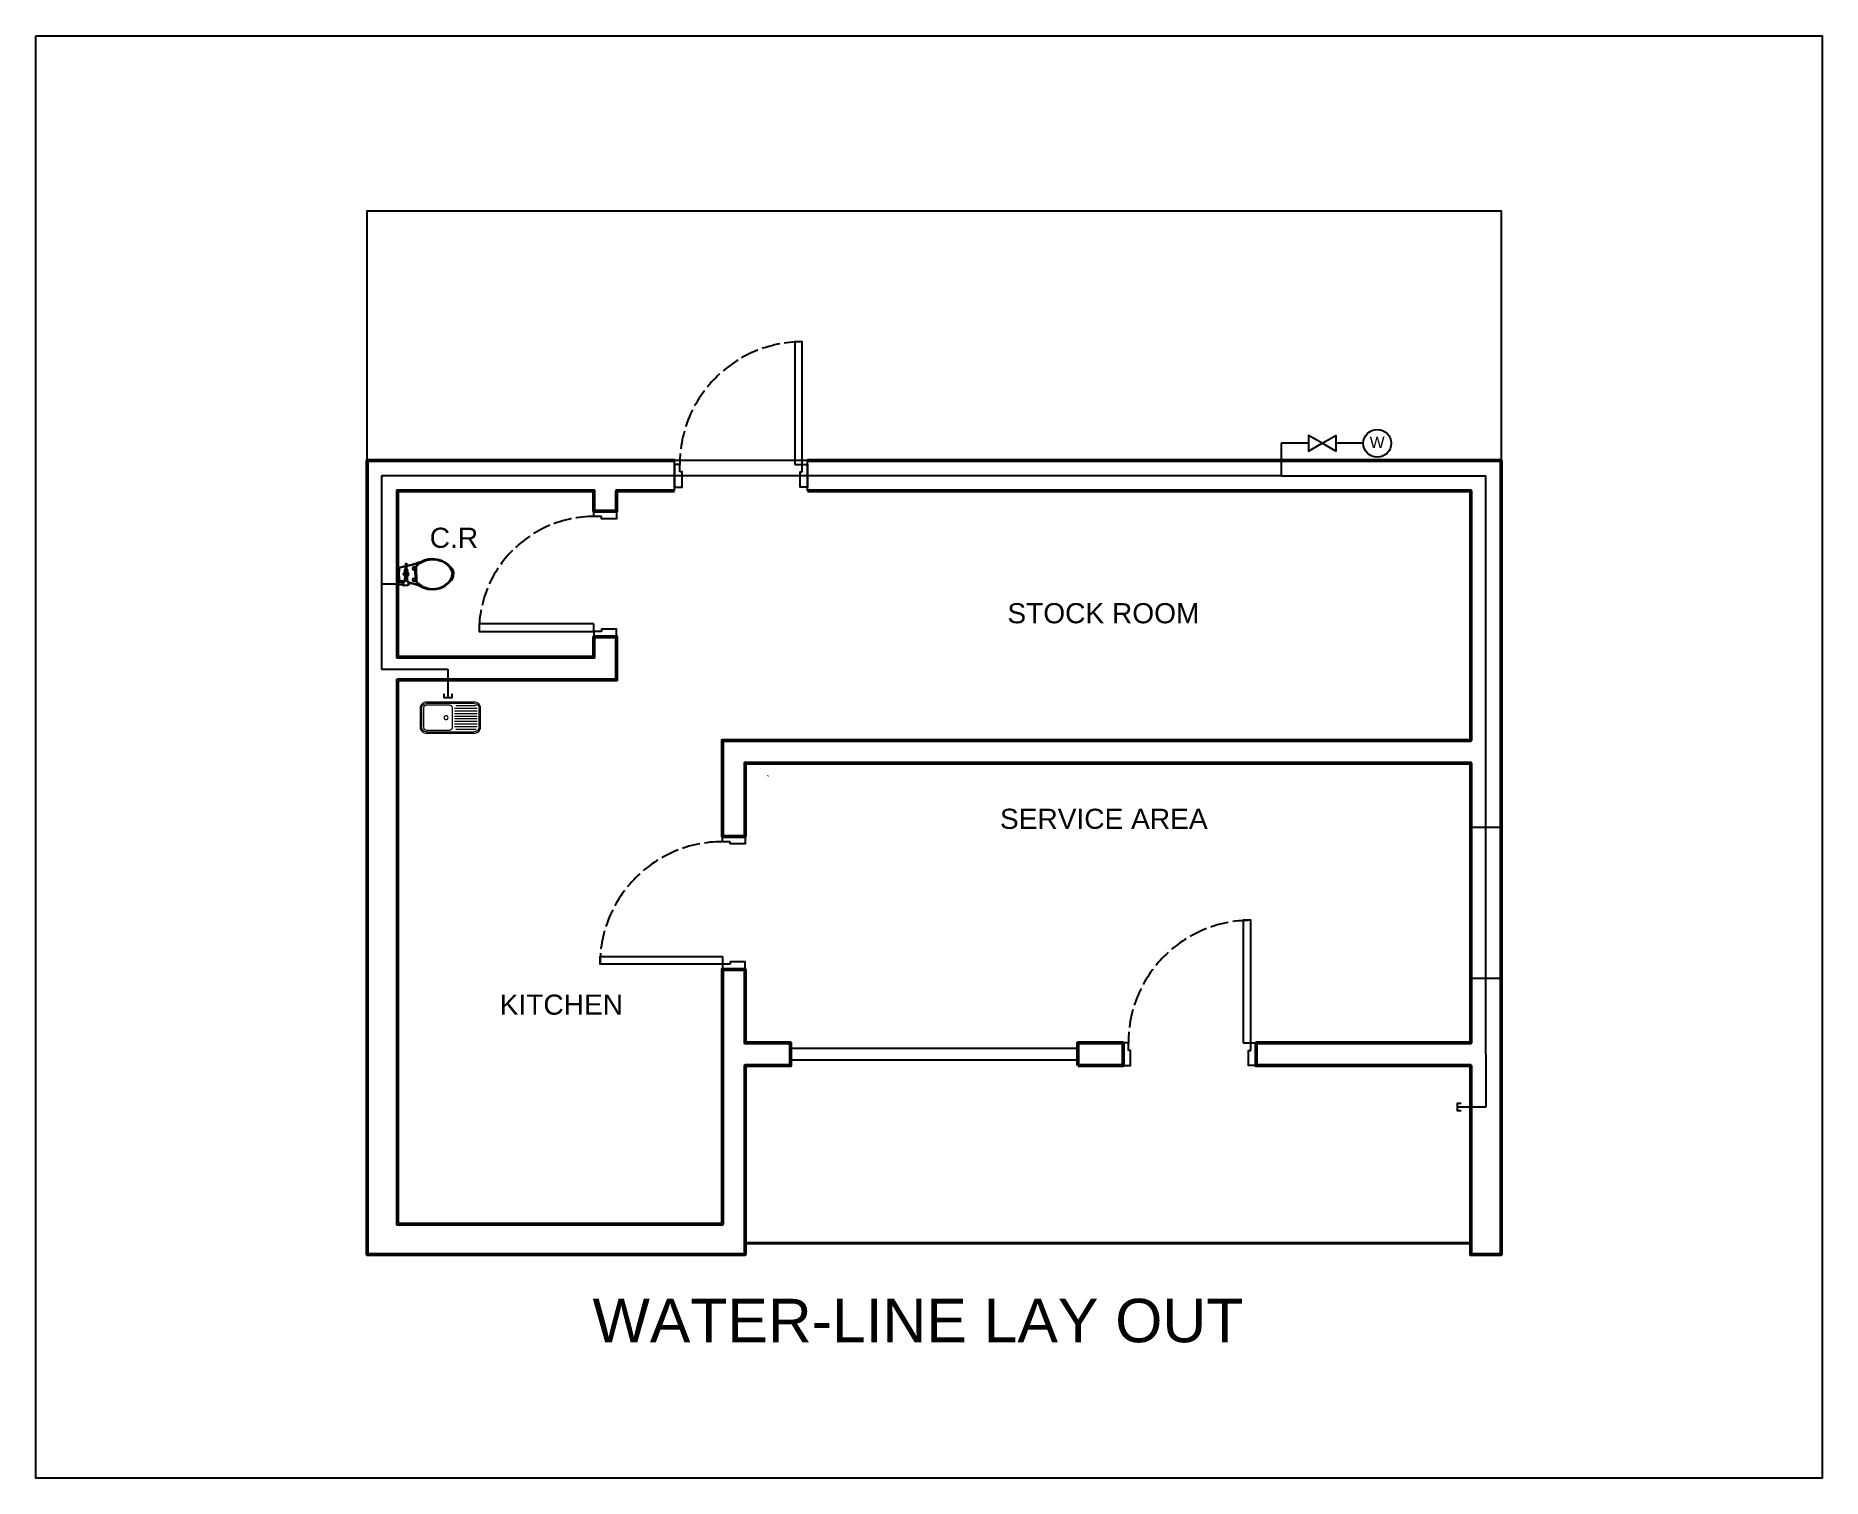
# Model space of a CAD drawing. Header units: centimetres. Extents: x 119643 to 134293, y 52287 to 57994.
# Drawn here: x 132508 to 133689, y 57040 to 57994 of the extents above; entities that cross this region are included whole.
import ezdxf

# ---------------------------------------------------------------- set-up
doc = ezdxf.new("R2010")
doc.units = ezdxf.units.CM
doc.linetypes.add('ACAD_ISO02W100', pattern=[15, 12, -3])
for name, color, linetype in [('doors', 3, 'Continuous'), ('elec power', 1, 'Continuous'), ('equipments', 7, 'Continuous'), ('plastic2', 40, 'Continuous'), ('text', 2, 'Continuous'), ('water line', 120, 'Continuous')]:
    doc.layers.add(name, color=color, linetype=linetype)
doc.layers.add('wall', color=254, linetype='Continuous', lineweight=50)
doc.styles.get("Standard").update_dxf_attribs({"font": 'arial.ttf'})

msp = doc.modelspace()

# ---------------------------------------------------------------- texts
at = {"color": 0, "linetype": 'Continuous', "insert": (132875.863, 57158.667), "char_height": 28.73654, "attachment_point": 1}
msp.add_mtext_dynamic_manual_height_columns('WATER-LINE LAY OUT', width=2258.19711, gutter_width=143.683, heights=[0], dxfattribs=at)
at = {"layer": 'text', "color": 0, "linetype": 'Continuous'}
for s, height, p in [('C.R', 13.3054, (132768.157, 57655.205)), ('STOCK ROOM', 13.3054, (133150.243, 57605.326)), ('SERVICE AREA', 13.30543, (133145.329, 57469.397)), ('KITCHEN', 13.3054, (132814.441, 57346.521))]:
    msp.add_text(s, height=height, dxfattribs=at).set_placement(p)
at = {"layer": 'water line', "color": 0, "linetype": 'Continuous'}
msp.add_text('W', height=7.5, dxfattribs=at).set_placement((133389.883, 57721.21))

# ---------------------------------------------------------------- blocks, each defined once
blk = doc.blocks.new('SINK_KITCHEN_SNGL')
at = {"color": 8, "linetype": 'Continuous', "lineweight": 18}
for p, q in [((-44.5, -38), (-44.5, -10)), ((-41.5, -10), (-6.5, -10)), ((-41.5, -14), (-6.5, -14)), ((-41.5, -18), (-6.5, -18)), ((-41.5, -22), (-6.5, -22)), ((-41.5, -26), (-6.5, -26)), ((-39.5, -6), (-8.5, -6)), ((-36.5, -2), (36.5, -2)), ((44.5, -10), (44.5, -38)), ((-41.5, -30), (-6.5, -30)), ((-41.5, -34), (-6.5, -34)), ((-41.5, -38), (-6.5, -38)), ((-39.5, -42), (-8.5, -42)), ((36.5, -46), (-36.5, -46))]:
    blk.add_line(p, q, dxfattribs=at)
at = {"color": 7, "linetype": 'Continuous', "lineweight": 18, "flags": 128}
for points in [[(36.5, 0, -0.414214), (46.5, -10), (46.5, -38, -0.414214), (36.5, -48), (-36.5, -48, -0.414214), (-46.5, -38), (-46.5, -10, -0.414214), (-36.5, 0)], [(36.5, -5, -0.414214), (41.5, -10), (41.5, -38, -0.414214), (36.5, -43), (1.5, -43, -0.414214), (-3.5, -38), (-3.5, -10, -0.414214), (1.5, -5)]]:
    blk.add_lwpolyline(points, format="xyb", close=True, dxfattribs=at)
at = {"color": 7, "linetype": 'Continuous', "lineweight": 18}
blk.add_circle((6.5, -24), 3, dxfattribs=at)
at = {"color": 8, "linetype": 'Continuous', "lineweight": 18}
for centre, start, end in [((-36.5, -10), 90, 180), ((36.5, -10), 0, 90), ((-36.5, -38), 180, 270), ((36.5, -38), 270, 0)]:
    blk.add_arc(centre, 8, start, end, dxfattribs=at)

# ---------------------------------------------------------------- linework, layer by layer
at = {"color": 0, "linetype": 'Continuous'}
msp.add_line((133466.784, 57370.414, 91), (133466.784, 57470.414, 91), dxfattribs=at)
msp.add_lwpolyline([(132507.542, 57993.794), (133689.245, 57993.794), (133689.245, 57040.018), (132507.542, 57040.018)], close=True, dxfattribs=at)
msp.add_lwpolyline([(133476.784, 57712.914), (132726.784, 57712.914), (132726.784, 57877.995), (133476.784, 57877.995), (133476.784, 57712.914), (133018.072, 57712.914)], dxfattribs=at)
at = {"color": 0, "linetype": 'Continuous', "elevation": 91}
msp.add_lwpolyline([(133456.784, 57470.414), (133476.784, 57470.414), (133476.784, 57370.414), (133456.784, 57370.414)], close=True, dxfattribs=at)
at = {"layer": 'doors', "color": 0}
for points in [[(133009.572, 57710.414), (133014.572, 57710.414), (133014.572, 57791.414), (133009.572, 57791.414)], [(132933.572, 57705.414), (132933.572, 57710.414), (132930.072, 57710.414), (132930.072, 57695.414), (132935.072, 57695.414), (132935.072, 57705.414)], [(133014.572, 57705.414), (133014.572, 57710.414), (133018.072, 57710.414), (133018.072, 57695.414), (133013.072, 57695.414), (133013.072, 57705.414)], [(132881.784, 57675.914), (132876.784, 57675.914), (132876.784, 57679.414), (132891.784, 57679.414), (132891.784, 57674.414), (132881.784, 57674.414)], [(132876.784, 57604.914), (132800.784, 57604.914), (132800.784, 57599.914), (132876.784, 57599.914)], [(132881.784, 57599.914), (132876.784, 57599.914), (132876.784, 57596.414), (132891.784, 57596.414), (132891.784, 57601.414), (132881.784, 57601.414)], [(132966.784, 57460.914), (132961.784, 57460.914), (132961.784, 57464.414), (132976.784, 57464.414), (132976.784, 57459.414), (132966.784, 57459.414)], [(133306.284, 57327.914), (133311.284, 57327.914), (133311.284, 57408.914), (133306.284, 57408.914)], [(132961.784, 57384.914), (132961.784, 57379.914), (132880.784, 57379.914), (132880.784, 57384.914)], [(132966.784, 57379.914), (132961.784, 57379.914), (132961.784, 57376.414), (132976.784, 57376.414), (132976.784, 57381.414), (132966.784, 57381.414)], [(133230.284, 57322.914), (133230.284, 57327.914), (133226.784, 57327.914), (133226.784, 57312.914), (133231.784, 57312.914), (133231.784, 57322.914)], [(133311.284, 57322.914), (133311.284, 57327.914), (133314.784, 57327.914), (133314.784, 57312.914), (133309.784, 57312.914), (133309.784, 57322.914)]]:
    msp.add_lwpolyline(points, close=True, dxfattribs=at)
at = {"layer": 'doors', "color": 0, "linetype": 'Continuous'}
for points in [[(133006.593, 57316.664), (133196.784, 57316.664), (133196.784, 57324.164), (133006.593, 57324.164)], [(132976.784, 57195.914), (133456.784, 57195.914), (133456.784, 57194.914), (132976.784, 57194.914)]]:
    msp.add_lwpolyline(points, close=True, dxfattribs=at)
at = {"layer": 'doors', "color": 0, "linetype": 'ACAD_ISO02W100'}
for centre, radius in [((133014.572, 57710.414), 81), ((132876.784, 57599.914), 76), ((132961.784, 57379.914), 81), ((133311.284, 57327.914), 81)]:
    msp.add_arc(centre, radius, 90, 180, dxfattribs=at)
at = {"layer": 'elec power', "color": 0, "linetype": 'Continuous'}
msp.add_arc((132992.034, 57504.144), 0.25, 90, 180, dxfattribs=at)
at = {"layer": 'equipments', "color": 0}
for p, q in [((132752.044, 57644.458), (132752.134, 57643.198)), ((132752.961, 57644.458), (132752.044, 57644.458)), ((132752.745, 57644.674), (132752.26, 57644.674)), ((132752.961, 57644.458), (132752.884, 57643.383)), ((132746.784, 57629.701), (132746.784, 57633.208)), ((132747.593, 57632.263), (132747.593, 57632.398)), ((132747.593, 57630.645), (132747.593, 57632.263)), ((132750.29, 57632.263), (132747.593, 57632.263)), ((132750.29, 57632.263), (132750.29, 57632.614)), ((132750.29, 57630.645), (132750.29, 57632.263)), ((132750.83, 57630.294), (132750.83, 57632.614)), ((132751.203, 57632.614), (132750.83, 57632.614)), ((132751.493, 57640.52), (132751.493, 57640.142)), ((132751.493, 57633.936), (132751.493, 57633.558)), ((132753.366, 57635.285), (132751.639, 57635.285)), ((132751.639, 57634.098), (132751.639, 57635.285)), ((132751.639, 57633.232), (132751.639, 57633.397)), ((132753.351, 57640.681), (132751.654, 57640.681)), ((132753.351, 57639.98), (132751.654, 57639.98)), ((132753.351, 57634.098), (132751.654, 57634.098)), ((132753.351, 57633.396), (132751.654, 57633.396)), ((132751.666, 57640.681), (132751.666, 57641.113)), ((132751.693, 57639.464), (132751.693, 57639.777)), ((132751.693, 57636.364), (132751.693, 57635.285)), ((132752.017, 57641.221), (132751.774, 57641.221)), ((132752.988, 57641.221), (132752.017, 57641.221)), ((132752.502, 57638.411), (132752.059, 57638.154)), ((132752.059, 57638.154), (132752.059, 57637.642)), ((132752.059, 57637.642), (132752.502, 57637.386)), ((132752.134, 57643.198), (132752.26, 57641.437)), ((132752.745, 57641.437), (132752.26, 57641.437)), ((132752.449, 57637.634), (132752.449, 57638.162)), ((132752.946, 57638.154), (132752.502, 57638.411)), ((132752.502, 57637.386), (132752.946, 57637.642)), ((132752.502, 57634.098), (132752.502, 57633.396)), ((132752.556, 57637.634), (132752.556, 57638.162)), ((132752.884, 57643.383), (132752.745, 57641.437)), ((132752.946, 57637.642), (132752.946, 57638.154)), ((132753.231, 57641.221), (132752.988, 57641.221)), ((132753.312, 57639.464), (132753.312, 57639.777)), ((132753.312, 57636.364), (132753.312, 57635.285)), ((132753.339, 57640.681), (132753.339, 57641.113)), ((132753.366, 57634.098), (132753.366, 57635.285)), ((132753.366, 57633.232), (132753.366, 57633.397)), ((132753.512, 57640.52), (132753.512, 57640.142)), ((132753.512, 57633.936), (132753.512, 57633.558)), ((132753.944, 57632.614), (132753.65, 57632.614)), ((132753.782, 57632.614), (132753.782, 57630.294)), ((132753.944, 57632.614), (132753.944, 57632.177)), ((132753.944, 57632.177), (132753.944, 57631.886)), ((132753.944, 57631.886), (132754.484, 57631.886)), ((132753.944, 57631.886), (132753.944, 57631.023)), ((132754.484, 57631.886), (132754.484, 57631.724)), ((132754.484, 57631.724), (132754.484, 57631.184)), ((132754.484, 57631.724), (132754.753, 57631.724)), ((132754.753, 57631.724), (132754.753, 57631.184)), ((132758.548, 57642.442), (132757.561, 57642.442)), ((132757.561, 57640.674), (132758.548, 57640.674)), ((132757.561, 57635.004), (132758.548, 57635.004)), ((132758.548, 57633.236), (132757.561, 57633.236)), ((132759.453, 57642.935), (132758.548, 57642.442)), ((132758.548, 57640.674), (132758.548, 57642.442)), ((132758.548, 57637.839), (132758.548, 57640.674)), ((132758.548, 57637.839), (132758.548, 57635.004)), ((132758.548, 57635.004), (132758.548, 57633.236)), ((132759.453, 57632.743), (132758.548, 57633.236)), ((132747.593, 57630.51), (132747.593, 57630.645)), ((132750.29, 57630.645), (132747.593, 57630.645)), ((132750.29, 57630.294), (132750.29, 57630.645)), ((132753.944, 57630.294), (132750.83, 57630.294)), ((132753.944, 57631.454), (132754.484, 57631.454)), ((132753.944, 57631.023), (132754.484, 57631.023)), ((132753.944, 57631.023), (132753.944, 57630.294)), ((132754.484, 57631.184), (132754.753, 57631.184)), ((132754.484, 57631.184), (132754.484, 57631.023))]:
    msp.add_line(p, q, dxfattribs=at)
for points in [[(132759.822, 57643.312, -0.43421705), (132781.248, 57642.442, -0.18263377), (132782.927, 57637.839, -2.69381511)], [(132759.822, 57644.539, -0.04006944), (132761.953, 57645.984, -0.16845003)], [(132759.822, 57643.312), (132759.822, 57644.539, -0.4166064)], [(132761.953, 57645.984, -0.37035456), (132782.525, 57641.949, -0.16845003), (132783.951, 57637.839, -2.88308192)], [(132750.29, 57632.533, 0.06745904), (132750.312, 57632.372, 0.07981249), (132750.369, 57632.247, 0.10711811), (132750.463, 57632.156, 0.13988915), (132750.56, 57632.129, 0.13988915), (132750.657, 57632.156, 0.10711811), (132750.751, 57632.247, 0.07981249), (132750.808, 57632.372, 0.06745904), (132750.83, 57632.533, 0.06745904)], [(132759.453, 57642.935, -0.00898513), (132759.822, 57643.312, -0.18263377)], [(132759.453, 57637.839), (132759.453, 57642.935, -0.44493811)], [(132759.453, 57637.839), (132759.453, 57632.743, 0.00898513)], [(132759.453, 57632.743, 0.00898513), (132759.822, 57632.366, 0.18263377)], [(132759.822, 57632.366, 0.43421705), (132781.248, 57633.236, 0.18263377), (132782.927, 57637.839, 2.69381511)], [(132759.822, 57632.366), (132759.822, 57631.139, 0.4166064)], [(132761.398, 57630.023, 0.38180108), (132782.525, 57633.729, 0.16845003), (132783.951, 57637.839, 2.88308192)], [(132750.83, 57630.375, 0.06745904), (132750.808, 57630.536, 0.07981249), (132750.751, 57630.661, 0.10711811), (132750.657, 57630.752, 0.13988915), (132750.56, 57630.78, 0.13988915), (132750.463, 57630.752, 0.10711811), (132750.369, 57630.661, 0.07981249), (132750.312, 57630.536, 0.06745904), (132750.29, 57630.375, 0.06745904)], [(132759.822, 57631.139, 0.0300289), (132761.398, 57630.023, 0.16845003)]]:
    msp.add_lwpolyline(points, format="xyb", dxfattribs=at)
for points in [[(132750.29, 57631.454, 0.06745904), (132750.312, 57631.293, 0.07981249), (132750.369, 57631.168, 0.10711811), (132750.463, 57631.077, 0.13988915), (132750.56, 57631.05, 0.13988915), (132750.657, 57631.077, 0.10711811), (132750.751, 57631.168, 0.07981249), (132750.808, 57631.293, 0.06745904), (132750.83, 57631.454, 0.06745904), (132750.808, 57631.615, 0.07981249), (132750.751, 57631.74, 0.10711811), (132750.657, 57631.831, 0.13988915), (132750.56, 57631.859, 0.13988915), (132750.463, 57631.831, 0.10711811), (132750.369, 57631.74, 0.07981249), (132750.312, 57631.615, 0.06745904)], [(132751.621, 57640.331, 0.10667346), (132751.645, 57640.221, 0.10151239), (132751.714, 57640.126, 0.09497532), (132751.815, 57640.064, 0.09081883), (132751.937, 57640.041, 0.09081883), (132752.06, 57640.064, 0.09497532), (132752.161, 57640.126, 0.10151239), (132752.23, 57640.221, 0.10667346), (132752.254, 57640.331, 0.10667346), (132752.23, 57640.44, 0.10151239), (132752.161, 57640.535, 0.09497532), (132752.06, 57640.598, 0.09081883), (132751.937, 57640.62, 0.09081883), (132751.815, 57640.598, 0.09497532), (132751.714, 57640.535, 0.10151239), (132751.645, 57640.44, 0.10667346)], [(132751.621, 57633.747, 0.10667346), (132751.645, 57633.638, 0.10151239), (132751.714, 57633.542, 0.09497532), (132751.815, 57633.48, 0.09081883), (132751.937, 57633.458, 0.09081883), (132752.06, 57633.48, 0.09497532), (132752.161, 57633.542, 0.10151239), (132752.23, 57633.638, 0.10667346), (132752.254, 57633.747, 0.10667346), (132752.23, 57633.857, 0.10151239), (132752.161, 57633.952, 0.09497532), (132752.06, 57634.014, 0.09081883), (132751.937, 57634.037, 0.09081883), (132751.815, 57634.014, 0.09497532), (132751.714, 57633.952, 0.10151239), (132751.645, 57633.857, 0.10667346)], [(132752.745, 57640.331, 0.10667346), (132752.769, 57640.221, 0.10151239), (132752.838, 57640.126, 0.09497532), (132752.939, 57640.064, 0.09081883), (132753.062, 57640.041, 0.09081883), (132753.184, 57640.064, 0.09497532), (132753.285, 57640.126, 0.10151239), (132753.354, 57640.221, 0.10667346), (132753.378, 57640.331, 0.10667346), (132753.354, 57640.44, 0.10151239), (132753.285, 57640.535, 0.09497532), (132753.184, 57640.598, 0.09081883), (132753.062, 57640.62, 0.09081883), (132752.939, 57640.598, 0.09497532), (132752.838, 57640.535, 0.10151239), (132752.769, 57640.44, 0.10667346)], [(132752.745, 57633.747, 0.10667346), (132752.769, 57633.638, 0.10151239), (132752.838, 57633.542, 0.09497532), (132752.939, 57633.48, 0.09081883), (132753.062, 57633.458, 0.09081883), (132753.184, 57633.48, 0.09497532), (132753.285, 57633.542, 0.10151239), (132753.354, 57633.638, 0.10667346), (132753.378, 57633.747, 0.10667346), (132753.354, 57633.857, 0.10151239), (132753.285, 57633.952, 0.09497532), (132753.184, 57634.014, 0.09081883), (132753.062, 57634.037, 0.09081883), (132752.939, 57634.014, 0.09497532), (132752.838, 57633.952, 0.10151239), (132752.769, 57633.857, 0.10667346)]]:
    msp.add_lwpolyline(points, format="xyb", close=True, dxfattribs=at)
for centre, radius in [((132752.502, 57637.914), 1.619), ((132752.502, 57637.898), 0.444), ((132752.502, 57637.898), 0.27)]:
    msp.add_circle(centre, radius, dxfattribs=at)
for centre, radius, start, end in [((132752.26, 57644.458), 0.216, 90, 180), ((132752.745, 57644.458), 0.216, 0, 90), ((132731.414, 57745.955), 105.032, 281.785197, 286.04593), ((132720.258, 57774.255), 134.878, 283.998144, 288.006794), ((132746.784, 57632.398), 0.809, 0, 90), ((132774.569, 57637.914), 26.976, 172.376328, 180), ((132774.569, 57637.914), 26.976, 180, 187.623672), ((132774.746, 57637.914), 26.976, 172.376328, 180), ((132774.746, 57637.914), 26.976, 180, 187.623672), ((132748.901, 57641.35), 1.079, 102.161761, 172.376328), ((132748.901, 57634.478), 1.079, 187.623672, 257.838239), ((132749.075, 57641.324), 1.079, 99.580581, 172.434314), ((132749.075, 57634.504), 1.079, 187.565686, 260.419419), ((132720.258, 57774.255), 134.878, 282.161761, 283.669967), ((132720.258, 57501.573), 134.878, 76.590379, 77.838239), ((132731.414, 57745.955), 105.032, 279.580581, 281.385578), ((132731.414, 57529.873), 105.032, 78.907258, 80.419419), ((132750.56, 57631.967), 0.701, 67.380135, 112.619865), ((132751.203, 57633.046), 0.432, 270, 320.912945), ((132751.654, 57640.52), 0.162, 90, 180), ((132751.654, 57640.142), 0.162, 180, 270), ((132751.654, 57633.936), 0.162, 90, 180), ((132751.654, 57633.558), 0.162, 180, 270), ((132751.203, 57633.046), 0.432, 320.912945, 357.246907), ((132751.423, 57639.777), 0.27, 0, 57.653541), ((132751.423, 57639.464), 0.27, 304.849905, 0), ((132751.423, 57636.364), 0.27, 0, 55.150095), ((132747.323, 57633.232), 4.316, 357.246907, 0), ((132751.774, 57641.113), 0.108, 90, 180), ((132752.502, 57640.919), 0.572, 115.087628, 148.109208), ((132752.502, 57640.919), 0.572, 31.890792, 64.912372), ((132753.231, 57641.113), 0.108, 0, 90), ((132753.582, 57639.777), 0.27, 122.346459, 180), ((132753.582, 57639.464), 0.27, 180, 235.150095), ((132753.582, 57636.364), 0.27, 124.849905, 180), ((132753.351, 57640.52), 0.162, 0, 90), ((132753.351, 57640.142), 0.162, 270, 0), ((132753.351, 57633.936), 0.162, 0, 90), ((132753.351, 57633.558), 0.162, 270, 0), ((132757.682, 57633.232), 4.316, 180, 184.939901), ((132753.65, 57632.884), 0.27, 184.939901, 270), ((132731.414, 57529.873), 105.032, 74.140238, 77.613706), ((132720.258, 57501.573), 134.878, 72.240938, 75.537366), ((132754.821, 57631.67), 0.877, 165.749967, 194.250033), ((132753.607, 57631.67), 0.877, 345.749967, 14.250033), ((132757.561, 57641.558), 0.884, 90, 270), ((132757.561, 57634.12), 0.884, 90, 270), ((132746.784, 57630.51), 0.809, 270, 0), ((132750.56, 57630.942), 0.701, 247.380135, 292.619865), ((132754.821, 57631.238), 0.877, 165.749967, 194.250033), ((132753.607, 57631.238), 0.877, 356.478547, 14.250033), ((132753.607, 57631.238), 0.877, 345.749967, 356.478547)]:
    msp.add_arc(centre, radius, start, end, dxfattribs=at)
at = {"layer": 'plastic2', "color": 0, "linetype": 'Continuous'}
for p, q in [((132930.072, 57692.914), (132930.072, 57712.914)), ((133018.072, 57692.914), (133018.072, 57712.914))]:
    msp.add_line(p, q, dxfattribs=at)
at = {"layer": 'wall', "color": 0, "linetype": 'Continuous'}
for points in [[(132930.072, 57692.914), (132891.784, 57692.914), (132891.784, 57679.414), (132876.784, 57679.414), (132876.784, 57692.914), (132746.784, 57692.914), (132746.784, 57582.914), (132876.784, 57582.914), (132876.784, 57596.414), (132891.784, 57596.414), (132891.784, 57567.914), (132746.784, 57567.914), (132746.784, 57207.914), (132961.784, 57207.914), (132961.784, 57376.414), (132976.784, 57376.414), (132976.784, 57327.914), (133006.784, 57327.914), (133006.784, 57312.914), (132976.784, 57312.914), (132976.784, 57187.914), (132726.784, 57187.914), (132726.784, 57712.914), (132930.072, 57712.914)], [(133018.072, 57712.914), (133476.784, 57712.914), (133476.784, 57187.914), (133456.784, 57187.914), (133456.784, 57312.914), (133314.784, 57312.914), (133314.784, 57327.914), (133456.784, 57327.914), (133456.784, 57352.914), (133456.784, 57384.191)], [(133456.784, 57352.914), (133456.784, 57512.914), (132976.784, 57512.914), (132976.784, 57464.414), (132961.784, 57464.414), (132961.784, 57527.914), (133456.784, 57527.914), (133456.784, 57692.914), (133018.072, 57692.914)]]:
    msp.add_lwpolyline(points, dxfattribs=at)
msp.add_lwpolyline([(133196.784, 57312.914), (133226.784, 57312.914), (133226.784, 57327.914), (133196.784, 57327.914)], close=True, dxfattribs=at)
at = {"layer": 'water line', "color": 0, "linetype": 'Continuous'}
for p, q in [((133349.495, 57724.3), (133331.366, 57724.3)), ((133331.366, 57724.3), (133331.366, 57702.914)), ((133385.664, 57724.3), (133367.536, 57724.3)), ((133331.366, 57702.914), (132736.248, 57702.914)), ((132736.248, 57702.914), (132736.248, 57631.454)), ((133331.366, 57702.914), (133466.784, 57702.914)), ((133466.784, 57320.414), (133466.784, 57702.914)), ((132736.248, 57631.454), (132746.784, 57631.454)), ((132736.248, 57631.454), (132736.248, 57574.883)), ((132736.248, 57574.883), (132780.22, 57574.883)), ((132780.22, 57574.883), (132780.22, 57556.019)), ((133466.784, 57320.414), (133466.784, 57285.414)), ((133466.784, 57285.414), (133447.92, 57285.414))]:
    msp.add_line(p, q, dxfattribs=at)
for points in [[(133358.515, 57724.3), (133349.495, 57729.508), (133349.495, 57719.092)], [(133358.515, 57724.3), (133367.536, 57729.508), (133367.536, 57719.092)]]:
    msp.add_lwpolyline(points, close=True, dxfattribs=at)
for points in [[(132782.785, 57558.584), (132782.785, 57556.019), (132777.656, 57556.019), (132777.656, 57558.584)], [(133450.485, 57282.849), (133447.92, 57282.849), (133447.92, 57287.979), (133450.485, 57287.979)]]:
    msp.add_lwpolyline(points, dxfattribs=at)
msp.add_circle((133394.864, 57724.3), 9.2, dxfattribs=at)

# ---------------------------------------------------------------- block references
at = {"layer": 'equipments', "color": 0, "xscale": -0.4301075268818746, "yscale": 0.4301075268818746, "zscale": 0.4301075268818746}
msp.add_blockref('SINK_KITCHEN_SNGL', (132781.784, 57553.237, 85), dxfattribs=at)

msp.set_redraw_order([(e.dxf.handle, doc.entitydb.next_handle()) for e in msp.query("TEXT MTEXT ATTDEF DIMENSION ARC_DIMENSION")])  # texts and dimensions are drawn at this point

doc.saveas('drawing.dxf')
